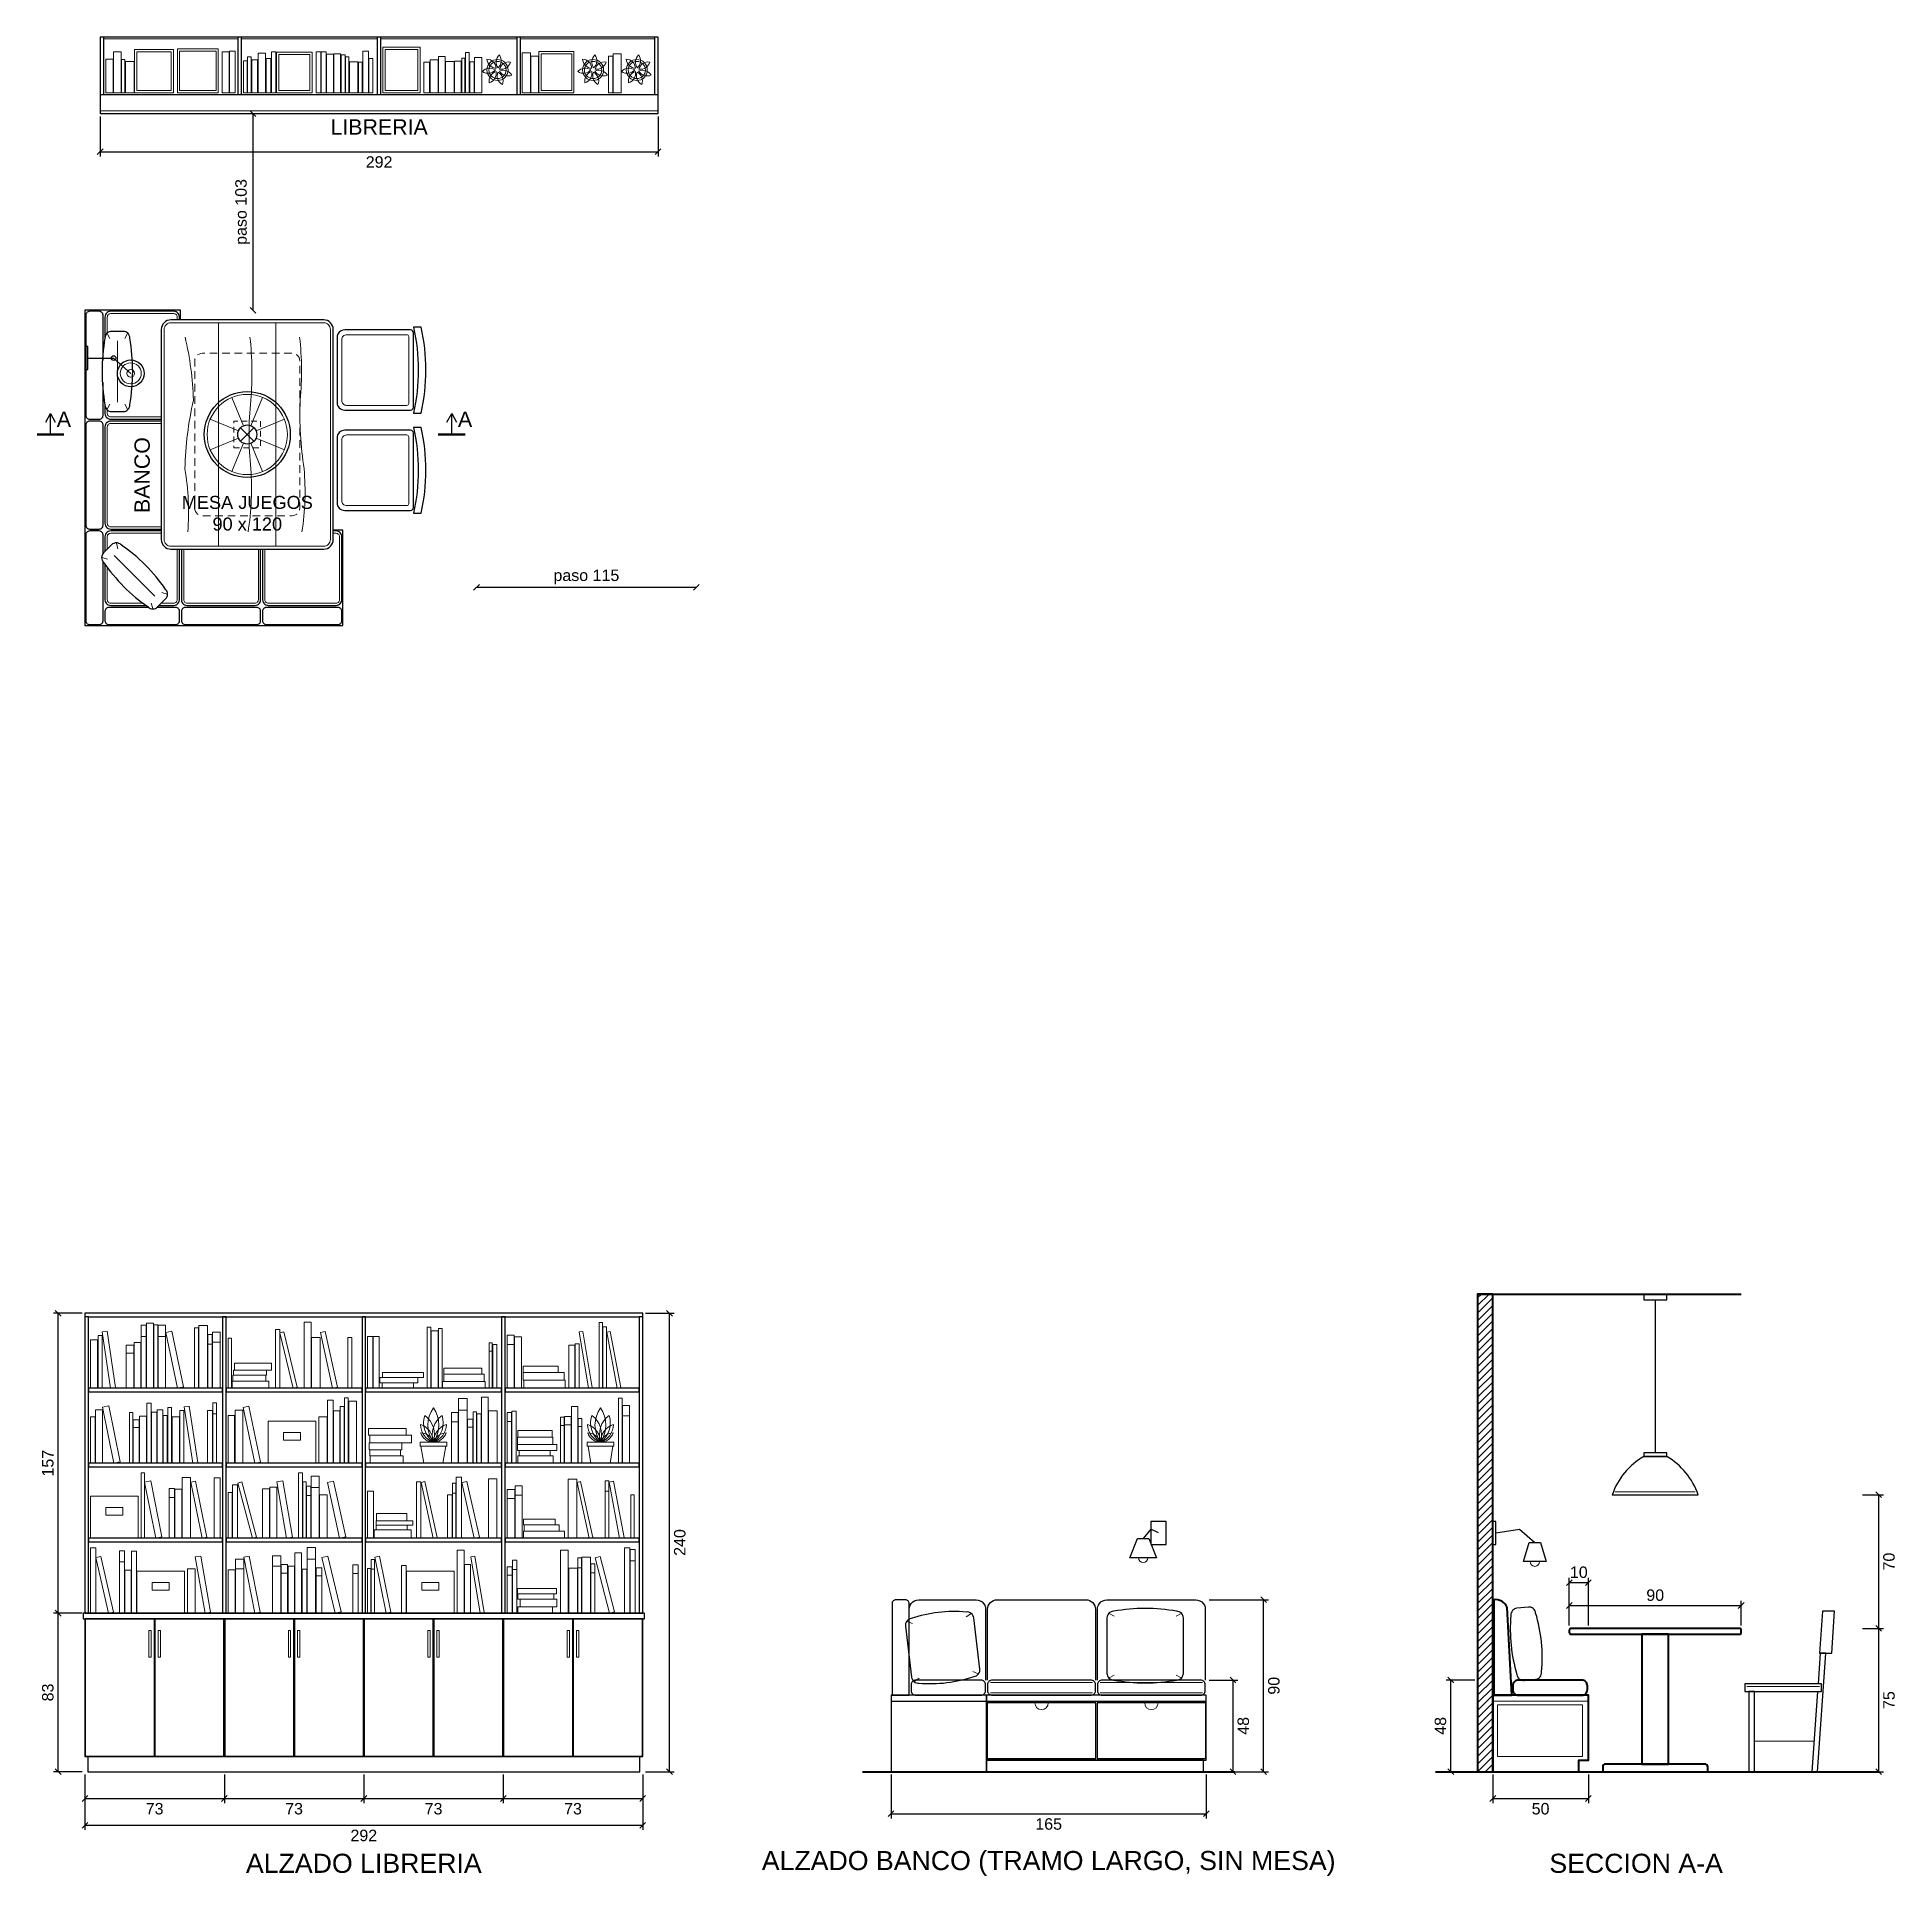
# Model space of a CAD drawing. Header units: centimetres. Extents: x -25 to 947, y -655 to 308.
import ezdxf

# ---------------------------------------------------------------- set-up
doc = ezdxf.new("R2010")
doc.units = ezdxf.units.CM
for name, color, linetype in [('LJ-ALZADOS', 3, 'Continuous'), ('LJ-COTAS', 1, 'Continuous'), ('LJ-ILUMINACION', 6, 'Continuous'), ('LJ-MOBILIARIO', 3, 'Continuous'), ('LJ-TEXTOS', 7, 'Continuous')]:
    doc.layers.add(name, color=color, linetype=linetype)
doc.styles.add('LJ', font='arial.ttf')

msp = doc.modelspace()

# ---------------------------------------------------------------- texts
at = {"layer": 'LJ-COTAS', "attachment_point": 5, "style": 'LJ'}
for s, insert, char_height in [('292', (154, 242.6), 6), ('A', (-11, 108), 8), ('A', (199, 108), 8), ('paso 115', (262.5, 25.4), 6), ('10', (782, -495.6), 6), ('90', (822, -507.6), 6), ('73', (36.5, -619.4), 6), ('73', (109.5, -619.4), 6), ('73', (182.5, -619.4), 6), ('73', (255.5, -619.4), 6), ('50', (762, -619.4), 6), ('292', (146, -633.4), 6), ('165', (504.5, -627.4), 6)]:
    msp.add_mtext(s, dxfattribs=dict(at, insert=insert, char_height=char_height))
at = {"layer": 'LJ-COTAS', "char_height": 6, "attachment_point": 5, "rotation": 90, "style": 'LJ'}
for s, insert in [('paso 103', (82.6, 216.5)), ('157', (-19.4, -438.5)), ('240', (311.4, -480)), ('70', (944.4, -490)), ('83', (-19.4, -558.5)), ('90', (622.4, -555)), ('75', (944.4, -562.5)), ('48', (606.4, -576)), ('48', (709.6, -576))]:
    msp.add_mtext(s, dxfattribs=dict(at, insert=insert))
at = {"layer": 'LJ-TEXTOS', "attachment_point": 5, "style": 'LJ'}
for s, insert, char_height in [('LIBRERIA', (154, 261), 8), ('MESA JUEGOS\\P90 x 120', (85, 58.75), 6.8), ('ALZADO BANCO (TRAMO LARGO, SIN MESA)', (504.5, -648), 10), ('ALZADO LIBRERIA', (146, -648), 10), ('SECCION A-A', (812, -648), 10)]:
    msp.add_mtext(s, dxfattribs=dict(at, insert=insert, char_height=char_height))
at = {"layer": 'LJ-TEXTOS', "insert": (30, 78.75), "char_height": 8, "attachment_point": 5, "rotation": 90, "style": 'LJ'}
msp.add_mtext('BANCO', dxfattribs=at)

# ---------------------------------------------------------------- blocks, each defined once
blk = doc.blocks.new('LJ_LIBRERIA_292x40_4MOD_DET')
at = {"color": 8, "lineweight": 13}
for p, q in [((1.9, -0.8), (72.05, -0.8)), ((73.95, -0.8), (145.05, -0.8)), ((146.95, -0.8), (218.05, -0.8)), ((219.95, -0.8), (290.1, -0.8)), ((0, -38.5), (292, -38.5))]:
    blk.add_line(p, q, dxfattribs=at)
blk.add_line((0, -30), (292, -30))
for points in [[(0, -40), (292, -40), (292, 0), (0, 0)], [(0, -30), (1.9, -30), (1.9, 0), (0, 0)], [(72.05, -30), (73.95, -30), (73.95, 0), (72.05, 0)], [(145.05, -30), (146.95, -30), (146.95, 0), (145.05, 0)], [(218.05, -30), (219.95, -30), (219.95, 0), (218.05, 0)], [(290.1, -30), (292, -30), (292, 0), (290.1, 0)]]:
    blk.add_lwpolyline(points, close=True)
for points in [[(7.01, -29.2), (10.91, -29.2), (10.91, -7.62), (7.01, -7.62)], [(18.02, -29.2), (38.39, -29.2), (38.39, -6.42), (18.02, -6.42)], [(19.22, -28), (37.19, -28), (37.19, -7.62), (19.22, -7.62)], [(40.39, -29.2), (61.83, -29.2), (61.83, -6.07), (40.39, -6.07)], [(41.59, -28), (60.63, -28), (60.63, -7.27), (41.59, -7.27)], [(63.83, -29.2), (67.43, -29.2), (67.43, -7.75), (63.83, -7.75)], [(67.68, -29.2), (70.65, -29.2), (70.65, -7.29), (67.68, -7.29)], [(82.62, -29.2), (86.58, -29.2), (86.58, -8.42), (82.62, -8.42)], [(89.62, -29.2), (92, -29.2), (92, -7.72), (89.62, -7.72)], [(92.25, -29.2), (111, -29.2), (111, -7.8), (92.25, -7.8)], [(93.45, -28), (109.8, -28), (109.8, -9), (93.45, -9)], [(113, -29.2), (115.48, -29.2), (115.48, -7.67), (113, -7.67)], [(115.73, -29.2), (118.3, -29.2), (118.3, -7.63), (115.73, -7.63)], [(118.55, -29.2), (122.08, -29.2), (122.08, -8.85), (118.55, -8.85)], [(122.33, -29.2), (125.87, -29.2), (125.87, -8.71), (122.33, -8.71)], [(126.12, -29.2), (128.22, -29.2), (128.22, -9.33), (126.12, -9.33)], [(137.42, -29.2), (140.43, -29.2), (140.43, -7.33), (137.42, -7.33)], [(147.95, -29.2), (167.5, -29.2), (167.5, -5.24), (147.95, -5.24)], [(149.15, -28), (166.3, -28), (166.3, -6.44), (149.15, -6.44)], [(191.16, -29.2), (193.16, -29.2), (193.16, -8.04), (191.16, -8.04)], [(220.95, -29.2), (225.21, -29.2), (225.21, -8.14), (220.95, -8.14)], [(229.63, -29.2), (248.02, -29.2), (248.02, -7.58), (229.63, -7.58)], [(230.83, -28), (246.82, -28), (246.82, -8.78), (230.83, -8.78)], [(268.61, -29.2), (272.65, -29.2), (272.65, -8.7), (268.61, -8.7)], [(2.9, -29.2), (6.76, -29.2), (6.76, -11.56), (2.9, -11.56)], [(11.16, -29.2), (12.98, -29.2), (12.98, -11.76), (11.16, -11.76)], [(13.23, -29.2), (17.77, -29.2), (17.77, -12.77), (13.23, -12.77)], [(74.95, -29.2), (76.94, -29.2), (76.94, -12.42), (74.95, -12.42)], [(77.19, -29.2), (79.1, -29.2), (79.1, -10.38), (77.19, -10.38)], [(79.35, -29.2), (82.37, -29.2), (82.37, -11.82), (79.35, -11.82)], [(86.83, -29.2), (89.37, -29.2), (89.37, -11.2), (86.83, -11.2)], [(128.47, -29.2), (130.19, -29.2), (130.19, -10.27), (128.47, -10.27)], [(130.44, -29.2), (134.91, -29.2), (134.91, -12.91), (130.44, -12.91)], [(135.16, -29.2), (137.17, -29.2), (137.17, -13.04), (135.16, -13.04)], [(140.68, -29.2), (142.64, -29.2), (142.64, -11.12), (140.68, -11.12)], [(169.5, -29.2), (172.41, -29.2), (172.41, -13.14), (169.5, -13.14)], [(172.66, -29.2), (176.89, -29.2), (176.89, -11.89), (172.66, -11.89)], [(177.14, -29.2), (180.51, -29.2), (180.51, -10.07), (177.14, -10.07)], [(180.76, -29.2), (185.22, -29.2), (185.22, -12.75), (180.76, -12.75)], [(185.47, -29.2), (188.97, -29.2), (188.97, -12.5), (185.47, -12.5)], [(189.22, -29.2), (190.91, -29.2), (190.91, -11.04), (189.22, -11.04)], [(193.41, -29.2), (195.74, -29.2), (195.74, -12.87), (193.41, -12.87)], [(195.99, -29.2), (199.73, -29.2), (199.73, -10.65), (195.99, -10.65)], [(225.46, -29.2), (229.38, -29.2), (229.38, -9.9), (225.46, -9.9)], [(266.02, -29.2), (268.36, -29.2), (268.36, -9.96), (266.02, -9.96)]]:
    blk.add_lwpolyline(points, close=True, dxfattribs=at)
for points in [[(208.28, -16.14, 0.38), (208.96, -9.29, 0.38)], [(258.31, -16.14, 0.38), (259, -9.29, 0.38)], [(281.2, -16.14, 0.38), (281.88, -9.29, 0.38)], [(206.88, -17.15, 0.38), (200.05, -18.01, 0.38)], [(207.34, -16.31, 0.38), (202.41, -11.5, 0.38)], [(207.26, -18.03, 0.38), (203.67, -23.91, 0.38)], [(208.18, -18.28, 0.38), (210.53, -24.76, 0.38)], [(208.95, -17.73, 0.38), (215.48, -19.92, 0.38)], [(209, -16.77, 0.38), (214.78, -13.03, 0.38)], [(256.92, -17.15, 0.38), (250.08, -18.01, 0.38)], [(257.37, -16.31, 0.38), (252.44, -11.5, 0.38)], [(257.29, -18.03, 0.38), (253.7, -23.91, 0.38)], [(258.21, -18.28, 0.38), (260.57, -24.76, 0.38)], [(258.98, -17.73, 0.38), (265.51, -19.92, 0.38)], [(259.03, -16.77, 0.38), (264.82, -13.03, 0.38)], [(279.8, -17.15, 0.38), (272.96, -18.01, 0.38)], [(280.26, -16.31, 0.38), (275.32, -11.5, 0.38)], [(280.17, -18.03, 0.38), (276.58, -23.91, 0.38)], [(281.09, -18.28, 0.38), (283.45, -24.76, 0.38)], [(281.87, -17.73, 0.38), (288.4, -19.92, 0.38)], [(281.91, -16.77, 0.38), (287.7, -13.03, 0.38)]]:
    blk.add_lwpolyline(points, format="xyb", close=True, dxfattribs=at)
for centre, radius in [((207.98, -17.2), 5.5), ((207.98, -17.2), 4.51), ((258.02, -17.2), 5.5), ((258.02, -17.2), 4.51), ((280.9, -17.2), 5.5), ((280.9, -17.2), 4.51)]:
    blk.add_circle(centre, radius, dxfattribs=at)
blk = doc.blocks.new('LJ_RINCON_135x165x50_MESA_90x120_DET')
at = {"color": 8, "lineweight": 13}
for p, q in [((70, 41.5), (70, 158.5)), ((100, 41.5), (100, 158.5)), ((57.6, 139.39), (57.5, 138.5)), ((57.5, 138.5), (57.5, 135.58)), ((57.66, 139.56), (57.6, 139.39)), ((59.01, 141.63), (59, 141.63)), ((59.76, 142.1), (59.01, 141.63)), ((60.61, 142.4), (59.76, 142.1)), ((61.5, 142.5), (60.61, 142.4)), ((62.81, 142.5), (61.5, 142.5)), ((69.31, 142.5), (65.31, 142.5)), ((75.81, 142.5), (71.81, 142.5)), ((82.31, 142.5), (78.31, 142.5)), ((88.81, 142.5), (84.81, 142.5)), ((95.31, 142.5), (91.31, 142.5)), ((101.81, 142.5), (97.81, 142.5)), ((108.31, 142.5), (104.31, 142.5)), ((110.99, 141.63), (110.67, 141.83)), ((111.63, 140.99), (110.99, 141.63)), ((112.1, 140.24), (111.63, 140.99)), ((112.4, 139.39), (112.1, 140.24)), ((112.5, 138.5), (112.4, 139.39)), ((112.5, 138.46), (112.5, 138.5)), ((57.5, 133.08), (57.5, 129.08)), ((57.5, 126.58), (57.5, 122.58)), ((112.5, 131.96), (112.5, 135.96)), ((112.5, 125.46), (112.5, 129.46)), ((57.5, 120.08), (57.5, 116.08)), ((112.5, 118.96), (112.5, 122.96)), ((57.5, 113.58), (57.5, 109.58)), ((57.5, 107.08), (57.5, 103.08)), ((80, 107), (78, 107)), ((78, 107), (78, 106)), ((85, 107), (82, 107)), ((90, 107), (87, 107)), ((92, 104), (92, 107)), ((112.5, 112.46), (112.5, 116.46)), ((112.5, 105.96), (112.5, 109.96)), ((57.5, 100.58), (57.5, 96.58)), ((78, 104), (78, 101)), ((78, 99), (78, 96)), ((92, 99), (92, 102)), ((112.5, 99.46), (112.5, 103.46)), ((57.5, 94.08), (57.5, 90.08)), ((57.5, 87.58), (57.5, 83.58)), ((78, 94), (78, 93)), ((78, 93), (81, 93)), ((83, 93), (86, 93)), ((88, 93), (91, 93)), ((92, 94), (92, 97)), ((112.5, 92.96), (112.5, 96.96)), ((112.5, 86.46), (112.5, 90.46)), ((57.5, 81.08), (57.5, 77.08)), ((112.5, 79.96), (112.5, 83.96)), ((57.5, 74.58), (57.5, 70.58)), ((57.5, 68.08), (57.5, 64.08)), ((112.5, 73.46), (112.5, 77.46)), ((112.5, 66.96), (112.5, 70.96)), ((57.5, 61.58), (57.5, 61.5)), ((57.5, 61.5), (57.6, 60.61)), ((57.6, 60.61), (57.9, 59.76)), ((57.9, 59.76), (58.37, 59.01)), ((58.37, 59.01), (59.01, 58.37)), ((59.01, 58.37), (59.36, 58.15)), ((110.24, 57.9), (110.99, 58.37)), ((110.99, 58.37), (111.02, 58.4)), ((112.35, 60.47), (112.4, 60.61)), ((112.4, 60.61), (112.5, 61.5)), ((112.5, 61.5), (112.5, 64.46)), ((61.73, 57.5), (65.73, 57.5)), ((68.23, 57.5), (72.23, 57.5)), ((74.73, 57.5), (78.73, 57.5)), ((81.23, 57.5), (85.23, 57.5)), ((87.73, 57.5), (91.73, 57.5)), ((94.23, 57.5), (98.23, 57.5)), ((100.73, 57.5), (104.73, 57.5)), ((107.23, 57.5), (108.5, 57.5)), ((108.5, 57.5), (109.39, 57.6)), ((109.39, 57.6), (110.24, 57.9))]:
    blk.add_line(p, q, dxfattribs=at)
for points in [[(50, 159.95), (50, 165), (0, 165), (0, 0)], [(9.5, 138.83), (9.5, 162.5), (9.45, 162.95), (9.3, 163.37), (9.06, 163.75), (8.75, 164.06), (8.37, 164.3), (7.95, 164.45), (7.5, 164.5), (2.5, 164.5), (2.05, 164.45), (1.63, 164.3), (1.25, 164.06), (0.94, 163.75), (0.7, 163.37), (0.55, 162.95), (0.5, 162.5), (0.5, 110)], [(49.5, 159.95), (49.5, 161.5), (49.42, 162.17), (49.2, 162.8), (48.85, 163.37), (48.37, 163.85), (47.8, 164.2), (47.17, 164.42), (46.5, 164.5), (13.5, 164.5), (12.83, 164.42), (12.2, 164.2), (11.63, 163.85), (11.15, 163.37), (10.8, 162.8), (10.58, 162.17), (10.5, 161.5), (10.5, 150.5)], [(0.5, 110), (0.55, 109.55), (0.7, 109.13), (0.94, 108.75), (1.25, 108.44), (1.63, 108.2), (2.05, 108.05), (2.5, 108), (7.5, 108), (7.95, 108.05), (8.37, 108.2), (8.75, 108.44), (9.06, 108.75), (9.3, 109.13), (9.45, 109.55), (9.5, 110), (9.5, 127.17)], [(10.5, 115.5), (10.5, 111)], [(10.5, 111), (10.58, 110.33), (10.8, 109.7), (11.15, 109.13), (11.63, 108.65), (12.2, 108.3), (12.83, 108.08), (13.5, 108), (40.05, 108)], [(40.05, 107), (13.5, 107), (12.83, 106.92), (12.2, 106.7), (11.63, 106.35), (11.15, 105.87), (10.8, 105.3), (10.58, 104.67), (10.5, 104), (10.5, 53.5)], [(0, 0), (135, 0), (135, 50), (129.95, 50)], [(9.5, 37.72), (9.5, 47.5), (9.45, 47.95), (9.3, 48.37), (9.06, 48.75), (8.75, 49.06), (8.37, 49.3), (7.95, 49.45), (7.5, 49.5), (2.5, 49.5), (2.05, 49.45), (1.63, 49.3), (1.25, 49.06), (0.94, 48.75), (0.7, 48.37), (0.55, 47.95), (0.5, 47.5), (0.5, 2.5)], [(10.5, 53.5), (10.58, 52.83), (10.8, 52.2), (11.15, 51.63), (11.63, 51.15), (12.2, 50.8), (12.83, 50.58), (13.5, 50.5), (40.05, 50.5)], [(40.05, 49.5), (13.5, 49.5), (12.83, 49.42), (12.2, 49.2), (11.63, 48.85), (11.15, 48.37), (10.8, 47.8), (10.58, 47.17), (10.5, 46.5), (10.5, 38.78)], [(93, 13.5), (93.08, 12.83), (93.3, 12.2), (93.65, 11.63), (94.13, 11.15), (94.7, 10.8), (95.33, 10.58), (96, 10.5), (131.5, 10.5), (132.17, 10.58), (132.8, 10.8), (133.37, 11.15), (133.85, 11.63), (134.2, 12.2), (134.42, 12.83), (134.5, 13.5), (134.5, 46.5), (134.42, 47.17), (134.2, 47.8), (133.85, 48.37), (133.37, 48.85), (132.8, 49.2), (132.17, 49.42), (131.5, 49.5), (129.95, 49.5)], [(38.78, 10.5), (46.5, 10.5), (47.17, 10.58), (47.8, 10.8), (48.37, 11.15), (48.85, 11.63), (49.2, 12.2), (49.42, 12.83), (49.5, 13.5), (49.5, 40.05)], [(50.5, 13.5), (50.58, 12.83), (50.8, 12.2), (51.15, 11.63), (51.63, 11.15), (52.2, 10.8), (52.83, 10.58), (53.5, 10.5), (89, 10.5), (89.67, 10.58), (90.3, 10.8), (90.87, 11.15), (91.35, 11.63), (91.7, 12.2), (91.92, 12.83), (92, 13.5), (92, 40.05)], [(50.5, 40.05), (50.5, 13.5)], [(93, 40.05), (93, 13.5)], [(0.5, 2.5), (0.55, 2.05), (0.7, 1.63), (0.94, 1.25), (1.25, 0.94), (1.63, 0.7), (2.05, 0.55), (2.5, 0.5), (7.5, 0.5), (7.95, 0.55), (8.37, 0.7), (8.75, 0.94), (9.06, 1.25), (9.3, 1.63), (9.45, 2.05), (9.5, 2.5), (9.5, 33.37)], [(10.5, 32.15), (10.5, 13.5)], [(10.5, 13.5), (10.58, 12.83), (10.8, 12.2), (11.15, 11.63), (11.63, 11.15), (12.2, 10.8), (12.83, 10.58), (13.5, 10.5), (32.15, 10.5)], [(10.5, 2.5), (10.55, 2.05), (10.7, 1.63), (10.94, 1.25), (11.25, 0.94), (11.63, 0.7), (12.05, 0.55), (12.5, 0.5), (47.5, 0.5), (47.95, 0.55), (48.37, 0.7), (48.75, 0.94), (49.06, 1.25), (49.3, 1.63), (49.45, 2.05), (49.5, 2.5), (49.5, 7.5), (49.45, 7.95), (49.3, 8.37), (49.06, 8.75), (48.75, 9.06), (48.37, 9.3), (47.95, 9.45), (47.5, 9.5), (37.72, 9.5)], [(33.37, 9.5), (12.5, 9.5), (12.05, 9.45), (11.63, 9.3), (11.25, 9.06), (10.94, 8.75), (10.7, 8.37), (10.55, 7.95), (10.5, 7.5), (10.5, 2.5)]]:
    blk.add_lwpolyline(points)
for points in [[(48.3, 159.95), (48.3, 161.5), (48.25, 161.9), (48.12, 162.28), (47.91, 162.62), (47.62, 162.91), (47.28, 163.12), (46.9, 163.25), (46.5, 163.3), (13.5, 163.3), (13.1, 163.25), (12.72, 163.12), (12.38, 162.91), (12.09, 162.62), (11.88, 162.28), (11.75, 161.9), (11.7, 161.5), (11.7, 153.12)], [(11.7, 152.8), (13.1, 150.2)], [(17, 117), (17, 149)], [(22.3, 152.8), (20.9, 150.2)], [(11.7, 113.2), (13.1, 115.8)], [(11.7, 112.88), (11.7, 111)], [(11.7, 111), (11.75, 110.6), (11.88, 110.22), (12.09, 109.88), (12.38, 109.59), (12.72, 109.38), (13.1, 109.25), (13.5, 109.2), (40.05, 109.2)], [(22.3, 113.2), (20.9, 115.8)], [(40.05, 105.8), (13.5, 105.8), (13.1, 105.75), (12.72, 105.62), (12.38, 105.41), (12.09, 105.12), (11.88, 104.78), (11.75, 104.4), (11.7, 104), (11.7, 53.5)], [(11.7, 53.5), (11.75, 53.1), (11.88, 52.72), (12.09, 52.38), (12.38, 52.09), (12.72, 51.88), (13.1, 51.75), (13.5, 51.7), (40.05, 51.7)], [(40.05, 48.3), (13.5, 48.3), (13.1, 48.25), (12.72, 48.12), (12.38, 47.91), (12.09, 47.62), (11.88, 47.28), (11.75, 46.9), (11.7, 46.5), (11.7, 39.98)], [(16.45, 43.04), (17.3, 40.21)], [(39.98, 11.7), (46.5, 11.7), (46.9, 11.75), (47.28, 11.88), (47.62, 12.09), (47.91, 12.38), (48.12, 12.72), (48.25, 13.1), (48.3, 13.5), (48.3, 40.05)], [(51.7, 13.5), (51.75, 13.1), (51.88, 12.72), (52.09, 12.38), (52.38, 12.09), (52.72, 11.88), (53.1, 11.75), (53.5, 11.7), (89, 11.7), (89.4, 11.75), (89.78, 11.88), (90.12, 12.09), (90.41, 12.38), (90.62, 12.72), (90.75, 13.1), (90.8, 13.5), (90.8, 40.05)], [(51.7, 40.05), (51.7, 13.5)], [(94.2, 13.5), (94.25, 13.1), (94.38, 12.72), (94.59, 12.38), (94.88, 12.09), (95.22, 11.88), (95.6, 11.75), (96, 11.7), (131.5, 11.7), (131.9, 11.75), (132.28, 11.88), (132.62, 12.09), (132.91, 12.38), (133.12, 12.72), (133.25, 13.1), (133.3, 13.5), (133.3, 46.5), (133.25, 46.9), (133.12, 47.28), (132.91, 47.62), (132.62, 47.91), (132.28, 48.12), (131.9, 48.25), (131.5, 48.3), (129.95, 48.3)], [(94.2, 40.05), (94.2, 13.5)], [(8.96, 35.55), (11.79, 34.7)], [(11.7, 30.71), (11.7, 13.5)], [(15.39, 36.61), (36.61, 15.39)], [(11.7, 13.5), (11.75, 13.1), (11.88, 12.72), (12.09, 12.38), (12.38, 12.09), (12.72, 11.88), (13.1, 11.75), (13.5, 11.7), (30.71, 11.7)], [(35.55, 8.96), (34.7, 11.79)], [(43.04, 16.45), (40.21, 17.3)]]:
    blk.add_lwpolyline(points, dxfattribs=at)
for points in [[(40, 45, 0.414214), (45, 40), (125, 40, 0.414214), (130, 45), (130, 155, 0.414214), (125, 160), (45, 160, 0.414214), (40, 155)], [(23.5, 115.5, 0.085714), (23.5, 150.5, 0.414214), (20, 154), (14, 154, 0.414214), (10.5, 150.5, 0.085714), (10.5, 115.5, 0.414214), (14, 112), (20, 112, 0.414214)], [(0.5, 52.5, 0.414214), (2.5, 50.5), (7.5, 50.5, 0.414214), (9.5, 52.5), (9.5, 105, 0.414214), (7.5, 107), (2.5, 107, 0.414214), (0.5, 105)], [(9.74, 33.07, 0.090909), (33.07, 9.74, 0.414214), (38.02, 9.74), (42.26, 13.98, 0.414214), (42.26, 18.93, 0.090909), (18.93, 42.26, 0.414214), (13.98, 42.26), (9.74, 38.02, 0.414214)], [(50.5, 2.5, 0.414214), (52.5, 0.5), (90, 0.5, 0.414214), (92, 2.5), (92, 7.5, 0.414214), (90, 9.5), (52.5, 9.5, 0.414214), (50.5, 7.5)], [(93, 2.5, 0.414214), (95, 0.5), (132.5, 0.5, 0.414214), (134.5, 2.5), (134.5, 7.5, 0.414214), (132.5, 9.5), (95, 9.5, 0.414214), (93, 7.5)]]:
    blk.add_lwpolyline(points, format="xyb", close=True)
blk.add_lwpolyline([(41.5, 45, 0.414214), (45, 41.5), (125, 41.5, 0.414214), (128.5, 45), (128.5, 155, 0.414214), (125, 158.5), (45, 158.5, 0.414214), (41.5, 155)], format="xyb", close=True, dxfattribs=at)
for points in [[(53.84, 49, 0.06), (52.36, 82, -0.05), (56.8, 118, 0.05), (52.45, 151)], [(85.4, 49, 0.06), (86.81, 82, -0.05), (86.84, 118, 0.05), (86.37, 151)], [(113.6, 49, 0.06), (114.74, 82, -0.05), (112.72, 118, 0.05), (112.41, 151)]]:
    blk.add_lwpolyline(points, format="xyb", dxfattribs=at)
blk = doc.blocks.new('LJ_SILLA_45x47_DET')
for points in [[(-20, -17, 0.414214), (-16, -21), (18.5, -21, 0.414214), (20, -19.5), (20, 19.5, 0.414214), (18.5, 21), (-16, 21, 0.414214), (-20, 17)], [(20, -22.5), (24, -22.5, 0.111111), (24, 22.5), (20, 22.5, -0.111111)]]:
    blk.add_lwpolyline(points, format="xyb", close=True)
at = {"color": 8, "lineweight": 13}
blk.add_lwpolyline([(-17.5, -16, 0.414214), (-15, -18.5), (16.5, -18.5, 0.414214), (17.5, -17.5), (17.5, 17.5, 0.414214), (16.5, 18.5), (-15, 18.5, 0.414214), (-17.5, 16)], format="xyb", close=True, dxfattribs=at)
blk = doc.blocks.new('LJ_LAMPARA_D45_DET')
at = {"color": 8, "lineweight": 13}
for p, q in [((-1.91, 4.62), (-8.04, 19.4)), ((1.91, 4.62), (8.04, 19.4)), ((-4.62, 1.91), (-19.4, 8.04)), ((4.62, 1.91), (19.4, 8.04)), ((-4.62, -1.91), (-19.4, -8.04)), ((-1.91, -4.62), (-8.04, -19.4)), ((1.91, -4.62), (8.04, -19.4)), ((4.62, -1.91), (19.4, -8.04))]:
    blk.add_line(p, q, dxfattribs=at)
for p, q in [((-3.5, -3.5), (3.5, 3.5)), ((-3.5, 3.5), (3.5, -3.5))]:
    blk.add_line(p, q)
for radius in [22.5, 5]:
    blk.add_circle((0, 0), radius)
blk.add_circle((0, 0), 21, dxfattribs=at)
blk = doc.blocks.new('LJ_APLIQUE_DET')
blk.add_lwpolyline([(0, -6), (1.5, -6), (1.5, 6), (0, 6)], close=True)
blk.add_lwpolyline([(1.5, 0), (15, 0), (24, -8)])
for centre, radius in [((15, 0), 1.2), ((24, -8), 7)]:
    blk.add_circle(centre, radius)
at = {"color": 8, "lineweight": 13}
for radius in [5.5, 2]:
    blk.add_circle((24, -8), radius, dxfattribs=at)
blk = doc.blocks.new('LJ_LIBRERIA_ALZ_292x240_4MOD')
blk.add_line((1.9, 238.1), (290.1, 238.1))
at = {"color": 8, "lineweight": 13}
for p, q in [((29.41, 227.84), (32.02, 227.84)), ((38.31, 227.87), (42.2, 227.87)), ((64.36, 223.82), (66.65, 223.82)), ((66.85, 224.87), (70.87, 224.87)), ((21.59, 219.16), (25.62, 219.16)), ((211.59, 220.17), (213.25, 220.17)), ((220.95, 223.56), (224.66, 223.56)), ((66.95, 187.39), (68.89, 187.39)), ((195.5, 189.28), (200.09, 189.28)), ((281.38, 186.27), (285.08, 186.27)), ((25.25, 180.11), (28.35, 180.11)), ((191.93, 183.2), (195.3, 183.2)), ((200.29, 180.38), (202.99, 180.38)), ((220.95, 183.34), (223.32, 183.34)), ((248.99, 181.3), (250.85, 181.3)), ((251.05, 181.61), (254.58, 181.61)), ((258.19, 180.75), (260.19, 180.75)), ((118.44, 148.85), (122.62, 148.85)), ((272.35, 146.92), (274.31, 146.92)), ((44.11, 143.55), (46.89, 143.55)), ((115.97, 144.58), (118.24, 144.58)), ((192.44, 145.86), (194.15, 145.86)), ((220.95, 143.11), (224.99, 143.11)), ((225.19, 144.78), (228.97, 144.78)), ((18.14, 109.82), (20.76, 109.82)), ((98.21, 107.55), (102.51, 107.55)), ((116.42, 111.21), (120.77, 111.21)), ((285.45, 110.32), (287.96, 110.32)), ((78.9, 106.21), (83.13, 106.21)), ((102.71, 103.95), (106.13, 103.95)), ((120.97, 102.5), (124, 102.5)), ((140.25, 103.68), (143.11, 103.68)), ((149.88, 106), (151.65, 106)), ((220.95, 102.89), (223.66, 102.89)), ((223.86, 105.79), (226.16, 105.79)), ((257.99, 106.8), (259.9, 106.8)), ((264.86, 104.19), (266.98, 104.19))]:
    blk.add_line(p, q, dxfattribs=at)
for points in [[(0, 83), (292, 83), (292, 240), (0, 240)], [(0, 83), (1.9, 83), (1.9, 238.1), (0, 238.1)], [(72.05, 83), (73.95, 83), (73.95, 238.1), (72.05, 238.1)], [(145.05, 83), (146.95, 83), (146.95, 238.1), (145.05, 238.1)], [(218.05, 83), (219.95, 83), (219.95, 238.1), (218.05, 238.1)], [(290.1, 83), (292, 83), (292, 238.1), (290.1, 238.1)], [(1.9, 198.85), (72.05, 198.85), (72.05, 200.75), (1.9, 200.75)], [(73.95, 198.85), (145.05, 198.85), (145.05, 200.75), (73.95, 200.75)], [(146.95, 198.85), (218.05, 198.85), (218.05, 200.75), (146.95, 200.75)], [(219.95, 198.85), (290.1, 198.85), (290.1, 200.75), (219.95, 200.75)], [(1.9, 159.6), (72.05, 159.6), (72.05, 161.5), (1.9, 161.5)], [(73.95, 159.6), (145.05, 159.6), (145.05, 161.5), (73.95, 161.5)], [(146.95, 159.6), (218.05, 159.6), (218.05, 161.5), (146.95, 161.5)], [(219.95, 159.6), (290.1, 159.6), (290.1, 161.5), (219.95, 161.5)], [(1.9, 120.35), (72.05, 120.35), (72.05, 122.25), (1.9, 122.25)], [(73.95, 120.35), (145.05, 120.35), (145.05, 122.25), (73.95, 122.25)], [(146.95, 120.35), (218.05, 120.35), (218.05, 122.25), (146.95, 122.25)], [(219.95, 120.35), (290.1, 120.35), (290.1, 122.25), (219.95, 122.25)], [(-1, 80), (293, 80), (293, 83), (-1, 83)], [(0, 8), (292, 8), (292, 80), (0, 80)], [(0.2, 8.2), (36.35, 8.2), (36.35, 79.8), (0.2, 79.8)], [(36.65, 8.2), (72.8, 8.2), (72.8, 79.8), (36.65, 79.8)], [(73.2, 8.2), (109.35, 8.2), (109.35, 79.8), (73.2, 79.8)], [(109.65, 8.2), (145.8, 8.2), (145.8, 79.8), (109.65, 79.8)], [(146.2, 8.2), (182.35, 8.2), (182.35, 79.8), (146.2, 79.8)], [(182.65, 8.2), (218.8, 8.2), (218.8, 79.8), (182.65, 79.8)], [(219.2, 8.2), (255.35, 8.2), (255.35, 79.8), (219.2, 79.8)], [(255.65, 8.2), (291.8, 8.2), (291.8, 79.8), (255.65, 79.8)], [(1.5, 0), (290.5, 0), (290.5, 8), (1.5, 8)]]:
    blk.add_lwpolyline(points, close=True)
for points in [[(29.41, 200.75), (32.02, 200.75), (32.02, 233.78), (29.41, 233.78)], [(32.22, 200.75), (35.94, 200.75), (35.94, 234.87), (32.22, 234.87)], [(36.14, 200.75), (38.11, 200.75), (38.11, 233.91), (36.14, 233.91)], [(38.31, 200.75), (42.2, 200.75), (42.2, 233.82), (38.31, 233.82)], [(59.6, 200.75), (64.16, 200.75), (64.16, 233.65), (59.6, 233.65)], [(114.77, 200.75), (118.39, 200.75), (118.39, 235.25), (114.77, 235.25)], [(269.13, 200.75), (270.92, 200.75), (270.92, 235.18), (269.13, 235.18)], [(2.9, 200.75), (6.67, 200.75), (6.67, 226.17), (2.9, 226.17)], [(6.87, 200.75), (8.99, 200.75), (8.99, 228.37), (6.87, 228.37)], [(13.47, 200.75), (16.07, 201.13), (11.68, 230.69), (9.09, 230.31)], [(25.82, 200.75), (29.21, 200.75), (29.21, 224.7), (25.82, 224.7)], [(48.41, 200.75), (51.6, 201.42), (45.49, 230.67), (42.3, 230)], [(57.36, 200.75), (59.4, 200.75), (59.4, 232.34), (57.36, 232.34)], [(64.36, 200.75), (66.65, 200.75), (66.65, 228.88), (64.36, 228.88)], [(66.85, 200.75), (70.87, 200.75), (70.87, 230.17), (66.85, 230.17)], [(74.95, 200.75), (76.7, 200.75), (76.7, 226.97), (74.95, 226.97)], [(99.7, 200.75), (101.98, 200.75), (101.98, 231.49), (99.7, 231.49)], [(109.01, 200.75), (111.13, 201.25), (104.19, 230.32), (102.08, 229.81)], [(118.59, 200.75), (123.18, 200.75), (123.18, 227.37), (118.59, 227.37)], [(129.62, 200.75), (132.14, 201.3), (125.79, 230.5), (123.28, 229.95)], [(137.65, 200.75), (139.67, 200.75), (139.67, 227.3), (137.65, 227.3)], [(147.95, 200.75), (150.68, 200.75), (150.68, 227.77), (147.95, 227.77)], [(150.88, 200.75), (154.07, 200.75), (154.07, 227.86), (150.88, 227.86)], [(179.16, 200.75), (181, 200.75), (181, 232.8), (179.16, 232.8)], [(181.2, 200.75), (184.91, 200.75), (184.91, 230.74), (181.2, 230.74)], [(185.11, 200.75), (186.96, 200.75), (186.96, 232.07), (185.11, 232.07)], [(211.59, 200.75), (213.25, 200.75), (213.25, 224.44), (211.59, 224.44)], [(220.95, 200.75), (224.66, 200.75), (224.66, 228.57), (220.95, 228.57)], [(224.86, 200.75), (228.58, 200.75), (228.58, 227.6), (224.86, 227.6)], [(256.59, 200.75), (258.71, 200.75), (258.71, 224.01), (256.59, 224.01)], [(263.63, 200.75), (265.45, 201.05), (260.63, 230.53), (258.81, 230.24)], [(271.12, 200.75), (273.05, 200.75), (273.05, 232.85), (271.12, 232.85)], [(278.63, 200.75), (280.5, 201.1), (275.02, 230.47), (273.15, 230.12)], [(21.59, 200.75), (25.62, 200.75), (25.62, 223.21), (21.59, 223.21)], [(213.45, 200.75), (215.71, 200.75), (215.71, 223.56), (213.45, 223.56)], [(253.33, 200.75), (256.39, 200.75), (256.39, 223.22), (253.33, 223.22)], [(77.17, 200.75), (96.31, 200.75), (96.31, 204.48), (77.17, 204.48)], [(77.5, 204.48), (94.76, 204.48), (94.76, 207.52), (77.5, 207.52)], [(77.81, 207.52), (95.07, 207.52), (95.07, 210.24), (77.81, 210.24)], [(78.23, 210.24), (97.7, 210.24), (97.7, 213.91), (78.23, 213.91)], [(154.31, 203.49), (174.32, 203.49), (174.32, 206.3), (154.31, 206.3)], [(155.75, 206.3), (177.16, 206.3), (177.16, 209.06), (155.75, 209.06)], [(187.17, 200.75), (209.59, 200.75), (209.59, 204.33), (187.17, 204.33)], [(187.8, 208.15), (207.71, 208.15), (207.71, 211.25), (187.8, 211.25)], [(187.95, 204.33), (208.95, 204.33), (208.95, 208.15), (187.95, 208.15)], [(229.42, 209.03), (247.74, 209.03), (247.74, 212.38), (229.42, 212.38)], [(229.42, 205.02), (250.94, 205.02), (250.94, 209.03), (229.42, 209.03)], [(229.75, 200.75), (251.33, 200.75), (251.33, 205.02), (229.75, 205.02)], [(127.01, 161.5), (129.98, 161.5), (129.98, 194.5), (127.01, 194.5)], [(135.95, 161.5), (137.88, 161.5), (137.88, 195.78), (135.95, 195.78)], [(155.65, 200.75), (172, 200.75), (172, 203.49), (155.65, 203.49)], [(195.5, 161.5), (200.09, 161.5), (200.09, 195.37), (195.5, 195.37)], [(207.6, 161.5), (211.11, 161.5), (211.11, 196.1), (207.6, 196.1)], [(279.39, 161.5), (281.18, 161.5), (281.18, 195.52), (279.39, 195.52)], [(2.9, 161.5), (5.34, 161.5), (5.34, 185.73), (2.9, 185.73)], [(5.54, 161.5), (9.18, 161.5), (9.18, 189.44), (5.54, 189.44)], [(15.17, 161.5), (18.43, 162.16), (12.54, 191.45), (9.28, 190.79)], [(23.27, 161.5), (25.05, 161.5), (25.05, 188.09), (23.27, 188.09)], [(28.55, 161.5), (32.19, 161.5), (32.19, 186.12), (28.55, 186.12)], [(32.39, 161.5), (34.6, 161.5), (34.6, 192.9), (32.39, 192.9)], [(34.8, 161.5), (37.67, 161.5), (37.67, 188.15), (34.8, 188.15)], [(37.87, 161.5), (40.85, 161.5), (40.85, 189.41), (37.87, 189.41)], [(41.05, 161.5), (43.14, 161.5), (43.14, 186.47), (41.05, 186.47)], [(43.34, 161.5), (45.39, 161.5), (45.39, 190.69), (43.34, 190.69)], [(45.59, 161.5), (49.52, 161.5), (49.52, 185.7), (45.59, 185.7)], [(49.72, 161.5), (51.77, 161.5), (51.77, 189.03), (49.72, 189.03)], [(56.51, 161.5), (59.13, 161.91), (54.49, 191.43), (51.87, 191.02)], [(64.15, 161.5), (66.75, 161.5), (66.75, 189.06), (64.15, 189.06)], [(66.95, 161.5), (68.89, 161.5), (68.89, 193.08), (66.95, 193.08)], [(74.95, 161.5), (78.37, 161.5), (78.37, 186.53), (74.95, 186.53)], [(78.57, 161.5), (82.75, 161.5), (82.75, 189.18), (78.57, 189.18)], [(89.02, 161.5), (91.97, 162.12), (85.79, 191.36), (82.85, 190.73)], [(122.39, 161.5), (126.81, 161.5), (126.81, 185.73), (122.39, 185.73)], [(130.18, 161.5), (133.4, 161.5), (133.4, 188.95), (130.18, 188.95)], [(133.6, 161.5), (135.75, 161.5), (135.75, 191.24), (133.6, 191.24)], [(138.08, 161.5), (142.11, 161.5), (142.11, 193.9), (138.08, 193.9)], [(191.93, 161.5), (195.3, 161.5), (195.3, 187.96), (191.93, 187.96)], [(203.19, 161.5), (204.99, 161.5), (204.99, 188.35), (203.19, 188.35)], [(205.19, 161.5), (207.4, 161.5), (207.4, 187.39), (205.19, 187.39)], [(211.31, 161.5), (215.83, 161.5), (215.83, 188.87), (211.31, 188.87)], [(220.95, 161.5), (223.32, 161.5), (223.32, 188.13), (220.95, 188.13)], [(223.52, 161.5), (225.78, 161.5), (225.78, 188.66), (223.52, 188.66)], [(248.99, 161.5), (250.85, 161.5), (250.85, 185.64), (248.99, 185.64)], [(251.05, 161.5), (254.58, 161.5), (254.58, 186.03), (251.05, 186.03)], [(254.78, 161.5), (257.99, 161.5), (257.99, 191.26), (254.78, 191.26)], [(258.19, 161.5), (260.19, 161.5), (260.19, 184.97), (258.19, 184.97)], [(281.38, 161.5), (285.08, 161.5), (285.08, 191.71), (281.38, 191.71)], [(25.25, 161.5), (28.35, 161.5), (28.35, 184.2), (25.25, 184.2)], [(95.89, 161.5), (120.89, 161.5), (120.89, 183.5), (95.89, 183.5)], [(103.89, 173.6), (112.89, 173.6), (112.89, 177.6), (103.89, 177.6)], [(148.44, 176.13), (168.19, 176.13), (168.19, 179.62), (148.44, 179.62)], [(149.08, 172.24), (170.93, 172.24), (170.93, 176.13), (149.08, 176.13)], [(200.29, 161.5), (202.99, 161.5), (202.99, 184.52), (200.29, 184.52)], [(226.5, 171.27), (244.91, 171.27), (244.91, 175.14), (226.5, 175.14)], [(226.58, 175.14), (244.59, 175.14), (244.59, 178.7), (226.58, 178.7)], [(148.79, 168.54), (165.96, 168.54), (165.96, 172.24), (148.79, 172.24)], [(149.21, 165.32), (165.18, 165.32), (165.18, 168.54), (149.21, 168.54)], [(149.33, 161.5), (166.61, 161.5), (166.61, 165.32), (149.33, 165.32)], [(175.43, 170.5), (189.43, 170.5), (189.43, 172.5), (175.43, 172.5)], [(177.43, 161.5), (187.43, 161.5), (188.93, 170.5), (175.93, 170.5)], [(226.46, 168.11), (246.99, 168.11), (246.99, 171.27), (226.46, 171.27)], [(226.68, 161.5), (245.17, 161.5), (245.17, 165.43), (226.68, 165.43)], [(227.39, 165.43), (243.61, 165.43), (243.61, 168.11), (227.39, 168.11)], [(262.89, 170.5), (276.89, 170.5), (276.89, 172.5), (262.89, 172.5)], [(264.89, 161.5), (274.89, 161.5), (276.39, 170.5), (263.39, 170.5)], [(29.4, 122.25), (31.15, 122.25), (31.15, 156.43), (29.4, 156.43)], [(111.85, 122.25), (113.9, 122.25), (113.9, 156.51), (111.85, 156.51)], [(37.1, 122.25), (40.29, 122.89), (34.45, 152.19), (31.25, 151.55)], [(44.11, 122.25), (46.89, 122.25), (46.89, 148.23), (44.11, 148.23)], [(47.09, 122.25), (50.72, 122.25), (50.72, 147.94), (47.09, 147.94)], [(50.92, 122.25), (55.28, 122.25), (55.28, 154.04), (50.92, 154.04)], [(61.31, 122.25), (63.77, 122.75), (57.85, 152.03), (55.38, 151.54)], [(67.64, 122.25), (70.76, 122.25), (70.76, 153.82), (67.64, 153.82)], [(74.95, 122.25), (77.03, 122.25), (77.03, 146.09), (74.95, 146.09)], [(77.23, 122.25), (79.94, 122.25), (79.94, 150.24), (77.23, 150.24)], [(87.7, 122.25), (89.75, 122.79), (82.09, 151.67), (80.04, 151.13)], [(92.98, 122.25), (96.54, 122.25), (96.54, 148.06), (92.98, 148.06)], [(96.74, 122.25), (100.44, 122.25), (100.44, 149.04), (96.74, 149.04)], [(105.59, 122.25), (108.72, 122.79), (103.67, 152.24), (100.54, 151.7)], [(114.1, 122.25), (115.77, 122.25), (115.77, 151.82), (114.1, 151.82)], [(115.97, 122.25), (118.24, 122.25), (118.24, 149.48), (115.97, 149.48)], [(118.44, 122.25), (122.62, 122.25), (122.62, 154.69), (118.44, 154.69)], [(133.29, 122.25), (136.51, 122.95), (130.12, 152.14), (126.9, 151.44)], [(147.95, 122.25), (151.01, 122.25), (151.01, 146.89), (147.95, 146.89)], [(173.62, 122.25), (175.89, 122.25), (175.89, 151.76), (173.62, 151.76)], [(182.35, 122.25), (184.35, 122.69), (178, 151.88), (175.99, 151.45)], [(192.44, 122.25), (194.15, 122.25), (194.15, 151.04), (192.44, 151.04)], [(194.35, 122.25), (197.14, 122.25), (197.14, 154.12), (194.35, 154.12)], [(203.81, 122.25), (206.54, 122.87), (199.97, 152.01), (197.24, 151.4)], [(211.26, 122.25), (215.64, 122.25), (215.64, 153.3), (211.26, 153.3)], [(220.95, 122.25), (224.99, 122.25), (224.99, 147.69), (220.95, 147.69)], [(225.19, 122.25), (228.97, 122.25), (228.97, 149.73), (225.19, 149.73)], [(253.01, 122.25), (257.55, 122.25), (257.55, 153.19), (253.01, 153.19)], [(264.03, 122.25), (265.88, 122.66), (259.5, 151.85), (257.65, 151.44)], [(272.35, 122.25), (274.31, 122.25), (274.31, 152.34), (272.35, 152.34)], [(279.92, 122.25), (282.26, 122.69), (276.75, 152.06), (274.41, 151.62)], [(2.9, 122.25), (27.9, 122.25), (27.9, 144.25), (2.9, 144.25)], [(10.9, 134.35), (19.9, 134.35), (19.9, 138.35), (10.9, 138.35)], [(122.82, 122.25), (126.8, 122.25), (126.8, 144.91), (122.82, 144.91)], [(189.77, 122.25), (192.24, 122.25), (192.24, 144.87), (189.77, 144.87)], [(285.73, 122.25), (287.57, 122.25), (287.57, 144.89), (285.73, 144.89)], [(151.47, 122.25), (170.81, 122.25), (170.81, 126.61), (151.47, 126.61)], [(152.45, 126.61), (168.68, 126.61), (168.68, 129.01), (152.45, 129.01)], [(152.53, 129.01), (171.62, 129.01), (171.62, 131.42), (152.53, 131.42)], [(152.7, 131.42), (168.56, 131.42), (168.56, 135.15), (152.7, 135.15)], [(229.5, 129.19), (246.24, 129.19), (246.24, 132.16), (229.5, 132.16)], [(229.85, 125.84), (248.28, 125.84), (248.28, 129.19), (229.85, 129.19)], [(2.9, 83), (5.67, 83), (5.67, 117.18), (2.9, 117.18)], [(116.42, 83), (120.77, 83), (120.77, 117.4), (116.42, 117.4)], [(229.61, 122.25), (251.01, 122.25), (251.01, 125.84), (229.61, 125.84)], [(282.41, 83), (285.25, 83), (285.25, 117.17), (282.41, 117.17)], [(12.4, 83), (14.94, 83.58), (8.31, 112.71), (5.77, 112.14)], [(18.14, 83), (20.76, 83), (20.76, 115.71), (18.14, 115.71)], [(24.41, 83), (26.95, 83), (26.95, 115.53), (24.41, 115.53)], [(62.98, 83), (65.8, 83.5), (60.62, 112.92), (57.79, 112.43)], [(78.9, 83), (83.13, 83), (83.13, 111.31), (78.9, 111.31)], [(88.89, 83), (91.67, 83.53), (86, 112.87), (83.23, 112.34)], [(98.21, 83), (102.51, 83), (102.51, 112.94), (98.21, 112.94)], [(102.71, 83), (106.13, 83), (106.13, 108.54), (102.71, 108.54)], [(106.33, 83), (109.7, 83), (109.7, 107.6), (106.33, 107.6)], [(109.9, 83), (113.44, 83), (113.44, 114.54), (109.9, 114.54)], [(131.07, 83), (134.1, 83.73), (127.13, 112.78), (124.1, 112.06)], [(140.25, 83), (143.11, 83), (143.11, 108.22), (140.25, 108.22)], [(149.88, 83), (151.65, 83), (151.65, 111.05), (149.88, 111.05)], [(157.7, 83), (160.16, 83.5), (154.21, 112.78), (151.75, 112.28)], [(165.78, 83), (168.12, 83), (168.12, 108.02), (165.78, 108.02)], [(194.82, 83), (198.49, 83), (198.49, 115.97), (194.82, 115.97)], [(198.69, 83), (201.91, 83), (201.91, 108.39), (198.69, 108.39)], [(206.86, 83), (208.97, 83.35), (204.12, 112.83), (202.01, 112.48)], [(220.95, 83), (223.66, 83), (223.66, 107.26), (220.95, 107.26)], [(223.86, 83), (226.16, 83), (226.16, 110.79), (223.86, 110.79)], [(248.95, 83), (253.04, 83), (253.04, 115.93), (248.95, 115.93)], [(257.99, 83), (259.9, 83), (259.9, 112.02), (257.99, 112.02)], [(260.1, 83), (264.66, 83), (264.66, 112.37), (260.1, 112.37)], [(264.86, 83), (266.98, 83), (266.98, 108.85), (264.86, 108.85)], [(274.65, 83), (277.23, 83.67), (269.66, 112.58), (267.08, 111.91)], [(285.45, 83), (287.96, 83), (287.96, 116.31), (285.45, 116.31)], [(20.96, 83), (24.21, 83), (24.21, 105.54), (20.96, 105.54)], [(27.15, 83), (52.15, 83), (52.15, 105), (27.15, 105)], [(35.15, 95.1), (44.15, 95.1), (44.15, 99.1), (35.15, 99.1)], [(53.65, 83), (57.69, 83), (57.69, 106.26), (53.65, 106.26)], [(74.95, 83), (78.7, 83), (78.7, 105.66), (74.95, 105.66)], [(113.64, 83), (116.22, 83), (116.22, 106.06), (113.64, 106.06)], [(120.97, 83), (124, 83), (124, 106.78), (120.97, 106.78)], [(147.95, 83), (149.68, 83), (149.68, 106.46), (147.95, 106.46)], [(168.32, 83), (193.32, 83), (193.32, 105), (168.32, 105)], [(176.32, 95.1), (185.32, 95.1), (185.32, 99.1), (176.32, 99.1)], [(253.24, 83), (257.79, 83), (257.79, 106.47), (253.24, 106.47)], [(226.42, 93.05), (246.89, 93.05), (246.89, 95.91), (226.42, 95.91)], [(226.54, 90.27), (245.48, 90.27), (245.48, 93.05), (226.54, 93.05)], [(227.82, 86.25), (246.95, 86.25), (246.95, 90.27), (227.82, 90.27)], [(226.54, 83), (244.84, 83), (244.84, 86.25), (226.54, 86.25)], [(33.5, 60), (34.7, 60), (34.7, 74), (33.5, 74)], [(38.3, 60), (39.5, 60), (39.5, 74), (38.3, 74)], [(106.5, 60), (107.7, 60), (107.7, 74), (106.5, 74)], [(111.3, 60), (112.5, 60), (112.5, 74), (111.3, 74)], [(179.5, 60), (180.7, 60), (180.7, 74), (179.5, 74)], [(184.3, 60), (185.5, 60), (185.5, 74), (184.3, 74)], [(252.5, 60), (253.7, 60), (253.7, 74), (252.5, 74)], [(257.3, 60), (258.5, 60), (258.5, 74), (257.3, 74)]]:
    blk.add_lwpolyline(points, close=True, dxfattribs=at)
for points in [[(182.43, 172.5, 0.32), (177.87, 186.54, 0.32)], [(182.43, 172.5, 0.32), (182.43, 190.5, 0.32)], [(182.43, 172.5, 0.32), (186.99, 186.54, 0.32)], [(269.89, 172.5, 0.32), (265.33, 186.54, 0.32)], [(269.89, 172.5, 0.32), (269.89, 190.5, 0.32)], [(269.89, 172.5, 0.32), (274.45, 186.54, 0.32)], [(182.43, 172.5, 0.32), (175.66, 181.82, 0.32)], [(182.43, 172.5, 0.32), (175.73, 177.37, 0.32)], [(182.43, 172.5, 0.32), (189.2, 181.82, 0.32)], [(182.43, 172.5, 0.32), (189.13, 177.37, 0.32)], [(269.89, 172.5, 0.32), (263.12, 181.82, 0.32)], [(269.89, 172.5, 0.32), (263.19, 177.37, 0.32)], [(269.89, 172.5, 0.32), (276.66, 181.82, 0.32)], [(269.89, 172.5, 0.32), (276.59, 177.37, 0.32)]]:
    blk.add_lwpolyline(points, format="xyb", close=True, dxfattribs=at)
blk = doc.blocks.new('LJ_BANCO_ALZ_165')
at = {"color": 8, "lineweight": 13}
for p, q in [((52, 46.7), (105.5, 46.7)), ((52, 41.3), (105.5, 41.3)), ((109.5, 46.7), (163, 46.7)), ((109.5, 41.3), (163, 41.3))]:
    blk.add_line(p, q, dxfattribs=at)
for p, q in [((0, 37), (50, 37)), ((50, 37), (165, 37))]:
    blk.add_line(p, q)
at = {"lineweight": 40}
blk.add_line((-15, 0), (180, 0), dxfattribs=at)
for points in [[(140, 125), (136, 127), (132, 122)], [(9.5, 79.81), (9.5, 85), (9.63, 86.11), (10, 87.17), (10.59, 88.12), (11.38, 88.91), (12.33, 89.5), (13.39, 89.87), (14.5, 90), (44.5, 90), (45.61, 89.87), (46.67, 89.5), (47.62, 88.91), (48.41, 88.12), (49, 87.17), (49.37, 86.11), (49.5, 85), (49.5, 48)], [(108, 48), (108, 85), (108.13, 86.11), (108.5, 87.17), (109.09, 88.12), (109.88, 88.91), (110.83, 89.5), (111.89, 89.87), (113, 90), (159.5, 90), (160.61, 89.87), (161.67, 89.5), (162.62, 88.91), (163.41, 88.12), (164, 87.17), (164.37, 86.11), (164.5, 85), (164.5, 48)], [(9.5, 48), (9.5, 59.77)]]:
    blk.add_lwpolyline(points)
for points in [[(136, 119), (144, 119), (144, 131), (136, 131)], [(129, 122), (135, 122), (139, 112), (125, 112)], [(0, 0), (50, 0), (50, 40), (0, 40)], [(50, 6), (165, 6), (165, 40), (50, 40)], [(50.3, 7), (107.2, 7), (107.2, 36), (50.3, 36)], [(107.8, 7), (164.7, 7), (164.7, 36), (107.8, 36)], [(50, 0), (163.5, 0), (163.5, 6), (50, 6)]]:
    blk.add_lwpolyline(points, close=True)
for points in [[(0.5, 40), (9.5, 40), (9.5, 88, 0.414214), (7.5, 90), (2.5, 90, 0.414214), (0.5, 88)], [(14.64, 46.39, 0.103448), (43.43, 49.86, 0.414214), (46.49, 53.75), (43.25, 80.56, 0.414214), (39.36, 83.61, 0.103448), (10.57, 80.14, 0.414214), (7.51, 76.25), (10.75, 49.44, 0.414214)], [(116.5, 48, 0.090909), (149.5, 48, 0.414214), (153, 51.5), (153, 80.5, 0.414214), (149.5, 84, 0.090909), (116.5, 84, 0.414214), (113, 80.5), (113, 51.5, 0.414214)], [(10.5, 42.5, 0.414214), (13, 40), (47, 40, 0.414214), (49.5, 42.5), (49.5, 45.5, 0.414214), (47, 48), (13, 48, 0.414214), (10.5, 45.5)], [(50.5, 42.5, 0.414214), (53, 40), (104.5, 40, 0.414214), (107, 42.5), (107, 45.5, 0.414214), (104.5, 48), (53, 48, 0.414214), (50.5, 45.5)], [(108, 42.5, 0.414214), (110.5, 40), (162, 40, 0.414214), (164.5, 42.5), (164.5, 45.5, 0.414214), (162, 48), (110.5, 48, 0.414214), (108, 45.5)]]:
    blk.add_lwpolyline(points, format="xyb", close=True)
blk.add_lwpolyline([(50.5, 48), (50.5, 85, -0.414214), (55.5, 90), (102, 90, -0.414214), (107, 85), (107, 48)], format="xyb")
at = {"color": 8, "lineweight": 13}
for points in [[(8.43, 78.68), (11.18, 77.6)], [(41.79, 82.7), (39.37, 81)], [(114.2, 82.8), (116.8, 81.4)], [(151.8, 82.8), (149.2, 81.4)], [(12.21, 47.3), (14.63, 49)], [(45.57, 51.32), (42.82, 52.4)], [(114.2, 49.2), (116.8, 50.6)], [(151.8, 49.2), (149.2, 50.6)]]:
    blk.add_lwpolyline(points, dxfattribs=at)
for centre, radius in [((132, 112), 2.5), ((78.75, 36), 3.5), ((136.25, 36), 3.5)]:
    blk.add_arc(centre, radius, 180, 360, dxfattribs=at)
blk = doc.blocks.new('LJ_SECCION_A_90x120')
at = {"lineweight": 40}
for p, q in [((-8, 250), (130, 250)), ((-30, 0), (202, 0))]:
    blk.add_line(p, q, dxfattribs=at)
at = {"color": 8, "lineweight": 13}
for p, q in [((-8, 248), (-6, 250)), ((-8, 244), (-2, 250)), ((-8, 240), (0, 248)), ((-8, 236), (0, 244)), ((-8, 232), (0, 240)), ((-8, 228), (0, 236)), ((-8, 224), (0, 232)), ((-8, 220), (0, 228)), ((-8, 216), (0, 224)), ((-8, 212), (0, 220)), ((-8, 208), (0, 216)), ((-8, 204), (0, 212)), ((-8, 200), (0, 208)), ((-8, 196), (0, 204)), ((-8, 192), (0, 200)), ((-8, 188), (0, 196)), ((-8, 184), (0, 192)), ((-8, 180), (0, 188)), ((-8, 176), (0, 184)), ((-8, 172), (0, 180)), ((-8, 168), (0, 176)), ((-8, 164), (0, 172)), ((-8, 160), (0, 168)), ((-8, 156), (0, 164)), ((-8, 152), (0, 160)), ((-8, 148), (0, 156)), ((-8, 144), (0, 152)), ((-8, 140), (0, 148)), ((64, 146.5), (106, 146.5)), ((-8, 136), (0, 144)), ((-8, 132), (0, 140)), ((-8, 128), (0, 136)), ((-8, 124), (0, 132)), ((-8, 120), (0, 128)), ((-8, 116), (0, 124)), ((-8, 112), (0, 120)), ((-8, 108), (0, 116)), ((-8, 104), (0, 112)), ((-8, 100), (0, 108)), ((-8, 96), (0, 104)), ((-8, 92), (0, 100)), ((-8, 88), (0, 96)), ((-8, 84), (0, 92)), ((-8, 80), (0, 88)), ((-8, 76), (0, 84)), ((-8, 72), (0, 80)), ((-8, 68), (0, 76)), ((-8, 64), (0, 72)), ((-8, 60), (0, 68)), ((-8, 56), (0, 64)), ((-8, 52), (0, 60)), ((-8, 48), (0, 56)), ((-8, 44), (0, 52)), ((-8, 40), (0, 48)), ((-8, 36), (0, 44)), ((-8, 32), (0, 40)), ((133, 44.7), (171, 44.7)), ((-8, 28), (0, 36)), ((-8, 24), (0, 32)), ((0, 37), (50, 37)), ((-8, 20), (0, 28)), ((-8, 16), (0, 24)), ((-8, 12), (0, 20)), ((-8, 8), (0, 16)), ((-8, 4), (0, 12)), ((137, 16), (167.8, 16)), ((-8, 0), (0, 8)), ((-4, 0), (0, 4))]:
    blk.add_line(p, q, dxfattribs=at)
blk.add_line((85, 247), (85, 167))
at = {"lineweight": 40}
for points in [[(-8, 0), (0, 0), (0, 250), (-8, 250)], [(78, 4), (92, 4), (92, 72), (78, 72)], [(0, 0), (45, 0), (45, 6), (50, 6), (50, 40), (0, 40)]]:
    blk.add_lwpolyline(points, close=True, dxfattribs=at)
for points in [[(79, 247), (91, 247), (91, 250), (79, 250)], [(79, 165), (91, 165), (91, 167), (79, 167)], [(0, 119), (1.5, 119), (1.5, 131), (0, 131)], [(19, 120), (25, 120), (28, 110), (16, 110)], [(171, 62), (177.4, 62), (178.9, 84), (172.5, 84)], [(132, 42), (172, 42), (172, 46), (132, 46)], [(134, 0), (137, 0), (137, 42), (134, 42)]]:
    blk.add_lwpolyline(points, close=True)
for points in [[(62.5, 145), (107.5, 145, 0.18), (91, 165), (79, 165, 0.18)], [(25.51, 52.23, 0.096774), (22.42, 83.07, 0.414214), (18.59, 86.2), (12.62, 85.61, 0.414214), (9.49, 81.77, 0.096774), (12.58, 50.93, 0.414214), (16.41, 47.8), (22.38, 48.39, 0.414214)]]:
    blk.add_lwpolyline(points, format="xyb", close=True)
for points in [[(1.5, 125), (14, 127), (22, 120)], [(167, 0), (170, 0), (174.4, 62), (171.4, 62), (170.26, 46)], [(169.98, 42), (167, 0)]]:
    blk.add_lwpolyline(points)
for points in [[(0.5, 40), (10, 40), (7.5, 86, 0.35), (0.5, 90)], [(40, 72.8, 0.414214), (40.8, 72), (129.2, 72, 0.414214), (130, 72.8), (130, 74.2, 0.414214), (129.2, 75), (40.8, 75, 0.414214), (40, 74.2)], [(10.5, 43, 0.414214), (13.5, 40), (46.5, 40, 0.414214), (49.5, 43), (49.5, 45, 0.414214), (46.5, 48), (13.5, 48, 0.414214), (10.5, 45)], [(57.5, 0), (112.5, 0), (112.5, 2.5, 0.414214), (111, 4), (59, 4, 0.414214), (57.5, 2.5)]]:
    blk.add_lwpolyline(points, format="xyb", close=True, dxfattribs=at)
at = {"color": 8, "lineweight": 13}
blk.add_lwpolyline([(2.5, 8), (47, 8), (47, 35), (2.5, 35)], close=True, dxfattribs=at)
blk.add_arc((22, 110), 2.5, 180, 360, dxfattribs=at)

# ---------------------------------------------------------------- linework, layer by layer
at = {"layer": 'LJ-COTAS'}
for p, q in [((8, 266.5), (8, 245.5)), ((89.5, 266.5), (86.5, 269.5)), ((88, 165), (88, 268)), ((300, 266.5), (300, 245.5)), ((6.5, 246.5), (9.5, 249.5)), ((8, 248), (300, 248)), ((298.5, 246.5), (301.5, 249.5)), ((89.5, 163.5), (86.5, 166.5)), ((203.5, 18.5), (206.5, 21.5)), ((205, 20), (320, 20)), ((318.5, 18.5), (321.5, 21.5)), ((-12.5, -361.5), (-15.5, -358.5)), ((307.5, -361.5), (304.5, -358.5)), ((-1.5, -360), (-16.5, -360)), ((-14, -517), (-14, -360)), ((293.5, -360), (308.5, -360)), ((306, -600), (306, -360)), ((930.5, -455), (941.5, -455)), ((940.5, -456.5), (937.5, -453.5)), ((939, -525), (939, -455)), ((775.5, -502.5), (778.5, -499.5)), ((777, -523.5), (777, -498.5)), ((777, -501), (787, -501)), ((785.5, -502.5), (788.5, -499.5)), ((787, -523.5), (787, -498.5)), ((588.5, -510), (619.5, -510)), ((618.5, -511.5), (615.5, -508.5)), ((617, -600), (617, -510)), ((775.5, -514.5), (778.5, -511.5)), ((777, -523.5), (777, -510.5)), ((777, -513), (867, -513)), ((865.5, -514.5), (868.5, -511.5)), ((867, -523.5), (867, -510.5)), ((-1.5, -517), (-16.5, -517)), ((-1.5, -517), (-16.5, -517)), ((-12.5, -518.5), (-15.5, -515.5)), ((-12.5, -518.5), (-15.5, -515.5)), ((-14, -600), (-14, -517)), ((930.5, -525), (941.5, -525)), ((930.5, -525), (941.5, -525)), ((940.5, -526.5), (937.5, -523.5)), ((940.5, -526.5), (937.5, -523.5)), ((939, -600), (939, -525)), ((588.5, -552), (603.5, -552)), ((602.5, -553.5), (599.5, -550.5)), ((601, -600), (601, -552)), ((727.5, -552), (712.5, -552)), ((716.5, -553.5), (713.5, -550.5)), ((715, -600), (715, -552)), ((-1.5, -600), (-16.5, -600)), ((-12.5, -601.5), (-15.5, -598.5)), ((0, -601.5), (0, -616.5)), ((0, -601.5), (0, -630.5)), ((73, -601.5), (73, -616.5)), ((73, -601.5), (73, -616.5)), ((146, -601.5), (146, -616.5)), ((146, -601.5), (146, -616.5)), ((219, -601.5), (219, -616.5)), ((219, -601.5), (219, -616.5)), ((292, -601.5), (292, -616.5)), ((292, -601.5), (292, -630.5)), ((293.5, -600), (308.5, -600)), ((307.5, -601.5), (304.5, -598.5)), ((422, -601.5), (422, -624.5)), ((587, -601.5), (587, -624.5)), ((588.5, -600), (603.5, -600)), ((588.5, -600), (619.5, -600)), ((602.5, -601.5), (599.5, -598.5)), ((618.5, -601.5), (615.5, -598.5)), ((727.5, -600), (712.5, -600)), ((716.5, -601.5), (713.5, -598.5)), ((737, -601.5), (737, -616.5)), ((787, -601.5), (787, -616.5)), ((930.5, -600), (941.5, -600)), ((940.5, -601.5), (937.5, -598.5)), ((-1.5, -615.5), (1.5, -612.5)), ((71.5, -615.5), (74.5, -612.5)), ((71.5, -615.5), (74.5, -612.5)), ((144.5, -615.5), (147.5, -612.5)), ((144.5, -615.5), (147.5, -612.5)), ((217.5, -615.5), (220.5, -612.5)), ((217.5, -615.5), (220.5, -612.5)), ((290.5, -615.5), (293.5, -612.5)), ((735.5, -615.5), (738.5, -612.5)), ((785.5, -615.5), (788.5, -612.5)), ((0, -614), (73, -614)), ((73, -614), (146, -614)), ((146, -614), (219, -614)), ((219, -614), (292, -614)), ((420.5, -623.5), (423.5, -620.5)), ((422, -622), (587, -622)), ((585.5, -623.5), (588.5, -620.5)), ((737, -614), (787, -614)), ((-1.5, -629.5), (1.5, -626.5)), ((0, -628), (292, -628)), ((290.5, -629.5), (293.5, -626.5))]:
    msp.add_line(p, q, dxfattribs=at)
for points in [[(-20.5, 106.5), (-18, 111), (-15.5, 106.5)], [(-18, 100), (-18, 111)], [(189.5, 106.5), (192, 111), (194.5, 106.5)], [(192, 100), (192, 111)]]:
    msp.add_lwpolyline(points, dxfattribs=at)
at = {"layer": 'LJ-COTAS', "lineweight": 50}
for points in [[(-25, 100), (-11, 100)], [(185, 100), (199, 100)]]:
    msp.add_lwpolyline(points, dxfattribs=at)

# ---------------------------------------------------------------- block references
at = {"layer": 'LJ-ALZADOS'}
for name, p in [('LJ_SECCION_A_90x120', (737, -600)), ('LJ_LIBRERIA_ALZ_292x240_4MOD', (0, -600)), ('LJ_BANCO_ALZ_165', (422, -600))]:
    msp.add_blockref(name, p, dxfattribs=at)
at = {"layer": 'LJ-ILUMINACION'}
for name, p in [('LJ_APLIQUE_DET', (0, 140)), ('LJ_LAMPARA_D45_DET', (85, 100))]:
    msp.add_blockref(name, p, dxfattribs=at)
at = {"layer": 'LJ-MOBILIARIO'}
for name, p in [('LJ_LIBRERIA_292x40_4MOD_DET', (8, 308)), ('LJ_RINCON_135x165x50_MESA_90x120_DET', (0, 0)), ('LJ_SILLA_45x47_DET', (152, 133.75)), ('LJ_SILLA_45x47_DET', (152, 81.25))]:
    msp.add_blockref(name, p, dxfattribs=at)

msp.set_redraw_order([(e.dxf.handle, doc.entitydb.next_handle()) for e in msp.query("TEXT MTEXT ATTDEF DIMENSION ARC_DIMENSION")])  # texts and dimensions are drawn at this point

doc.saveas('drawing.dxf')
